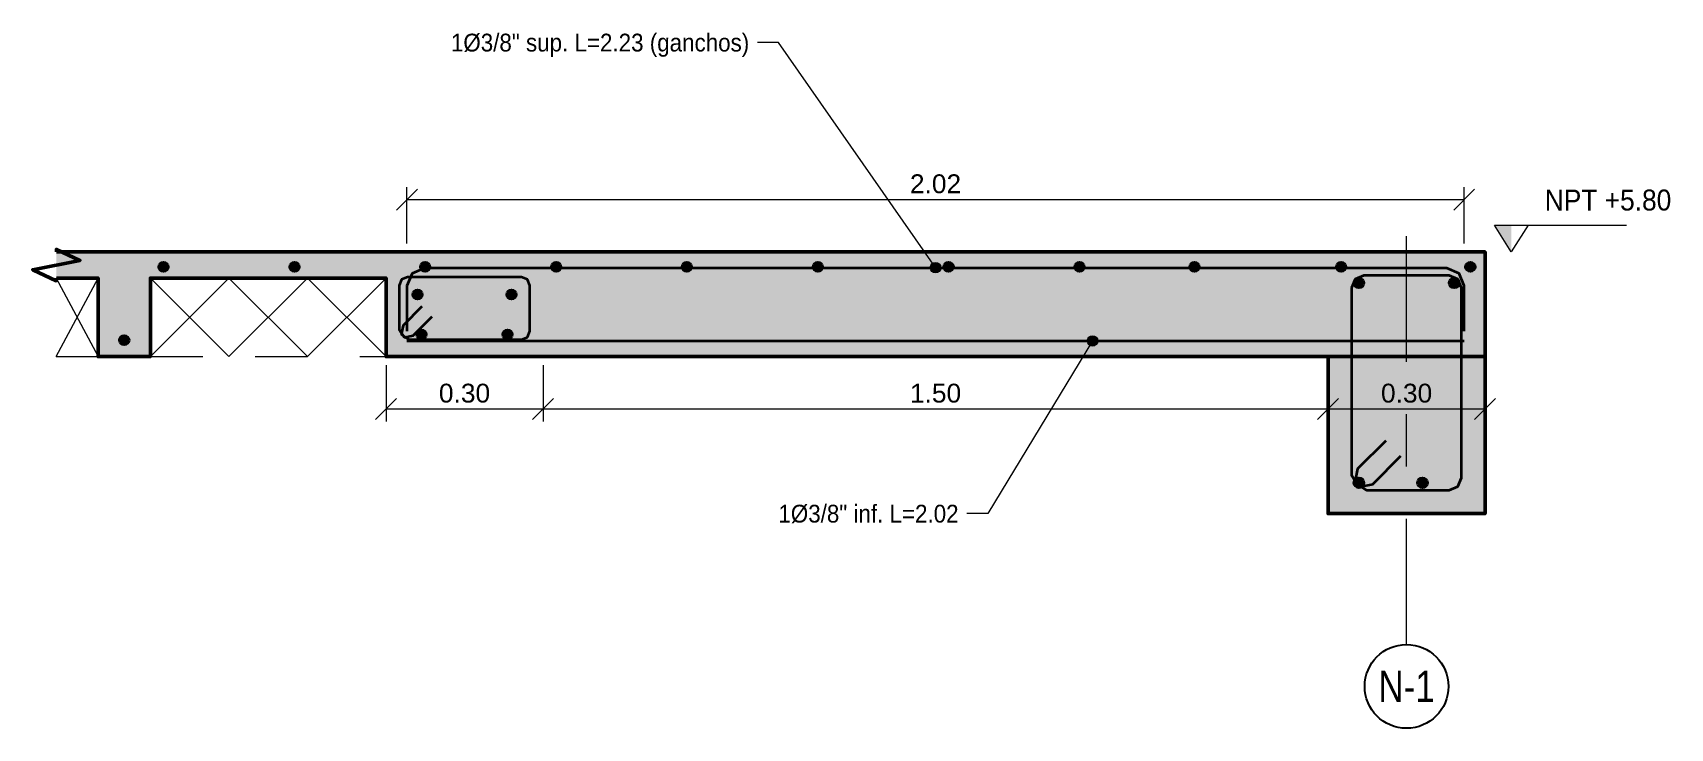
# Model space of a CAD drawing. Header units: metres. Extents: x -3 to 125, y -40 to 31.
# Drawn here: x 97.39 to 100.519, y -0.71 to 0.619 of the extents above; entities that cross this region are included whole.
import ezdxf
from ezdxf.enums import TextEntityAlignment as Align

# ---------------------------------------------------------------- set-up
doc = ezdxf.new("R2010")
doc.units = ezdxf.units.M
doc.linetypes.add('EJE20', pattern=[0.35, 0.24, -0.04, 0.03, -0.04])
doc.linetypes.add('OCULTA20', pattern=[0.09, 0.06, -0.03])
for name, color, linetype, lineweight in [('E-ACERO', 1, 'Continuous', 35), ('E-ACERO-TXT', 7, 'Continuous', 18), ('E-CORTE', 7, 'Continuous', 50), ('E-CORTE-ACH', 254, 'Continuous', 0), ('E-COTA', 7, 'Continuous', 13), ('E-EJES', 1, 'Continuous', 18), ('E-EJES-ID', 7, 'Continuous', 25), ('E-NIVEL', 7, 'Continuous', 18), ('E-PROYECCION', 8, 'Continuous', 18)]:
    doc.layers.add(name, color=color, linetype=linetype, lineweight=lineweight)
doc.styles.add('ARIAL', font='arial.ttf')
doc.dimstyles.new('COTA20', dxfattribs={"dimtxt": 0.036, "dimasz": 0.024, "dimexe": 0.024, "dimexo": 0.016, "dimgap": 0.012, "dimtad": 1, "dimzin": 0, "dimdsep": 46, "dimtxsty": 'ARIAL', "dimtsz": 0.02, "dimcen": 2.5, "dimclrd": 7, "dimclre": 7, "dimclrt": 7, "dimazin": 3, "dimtfac": 1, "dimtmove": 2, "dimatfit": 3, "dimlwd": 13, "dimlwe": 13})

msp = doc.modelspace()

# ---------------------------------------------------------------- texts
at = {"layer": 'E-ACERO-TXT', "style": 'ARIAL', "width": 0.9}
for s, p in [('1Ø3/8" sup. L=2.23 (ganchos)', (98.759, 0.6)), ('1Ø3/8" inf. L=2.02', (99.159, -0.3))]:
    msp.add_text(s, height=0.034, dxfattribs=at).set_placement(p, align=Align.MIDDLE_RIGHT)
at = {"layer": 'E-EJES-ID', "style": 'ARIAL', "width": 0.8}
msp.add_text('N-1', height=0.06, dxfattribs=at).set_placement((100.015, -0.63), align=Align.MIDDLE_CENTER)
at = {"layer": 'E-NIVEL', "style": 'ARIAL', "width": 0.9}
msp.add_text('NPT +5.80', height=0.04, dxfattribs=at).set_placement((100.279, 0.2672), align=Align.BOTTOM_LEFT)

# ---------------------------------------------------------------- dimensions: what is measured, and where the dimension line sits
at = {"layer": 'E-COTA'}
for base, p1, p2 in [((98.105, 0.3), (98.105, 0.2), (100.125, 0.2)), ((98.065, -0.1), (98.065, 0), (98.365, 0)), ((98.365, -0.1), (98.365, 0), (99.865, 0)), ((99.865, -0.1), (99.865, 0), (100.165, 0))]:
    msp.add_linear_dim(base=base, p1=p1, p2=p2, dimstyle='COTA20', override={"dimdec": 2}, dxfattribs=at).render()

# ---------------------------------------------------------------- hatches: boundary and pattern name
at = {"layer": 'E-ACERO'}
h = msp.add_hatch(color=256, dxfattribs=at)
edge = h.paths.add_edge_path()
edge.add_arc((97.64, 0.1718), 0.009, 0, 360)
h = msp.add_hatch(color=256, dxfattribs=at)
edge = h.paths.add_edge_path()
edge.add_arc((97.89, 0.1718), 0.009, 0, 360)
h = msp.add_hatch(color=256, dxfattribs=at)
edge = h.paths.add_edge_path()
edge.add_arc((98.14, 0.1718), 0.009, 0, 360)
h = msp.add_hatch(color=256, dxfattribs=at)
edge = h.paths.add_edge_path()
edge.add_arc((98.39, 0.1718), 0.009, 0, 360)
h = msp.add_hatch(color=256, dxfattribs=at)
edge = h.paths.add_edge_path()
edge.add_arc((98.64, 0.1718), 0.009, 0, 360)
h = msp.add_hatch(color=256, dxfattribs=at)
edge = h.paths.add_edge_path()
edge.add_arc((98.89, 0.1718), 0.009, 0, 360)
h = msp.add_hatch(color=256, dxfattribs=at)
edge = h.paths.add_edge_path()
edge.add_arc((99.14, 0.1718), 0.009, 0, 360)
h = msp.add_hatch(color=256, dxfattribs=at)
edge = h.paths.add_edge_path()
edge.add_arc((99.39, 0.1718), 0.009, 0, 360)
h = msp.add_hatch(color=256, dxfattribs=at)
edge = h.paths.add_edge_path()
edge.add_arc((99.61, 0.1718), 0.009, 0, 360)
h = msp.add_hatch(color=256, dxfattribs=at)
edge = h.paths.add_edge_path()
edge.add_arc((99.89, 0.1718), 0.009, 0, 360)
h = msp.add_hatch(color=256, dxfattribs=at)
edge = h.paths.add_edge_path()
edge.add_arc((100.1368, 0.1718), 0.009, 0, 360)
h = msp.add_hatch(color=256, dxfattribs=at)
edge = h.paths.add_edge_path()
edge.add_arc((98.125, 0.1189), 0.009, 0, 360)
h = msp.add_hatch(color=256, dxfattribs=at)
edge = h.paths.add_edge_path()
edge.add_arc((98.305, 0.1189), 0.009, 0, 360)
h = msp.add_hatch(color=256, dxfattribs=at)
edge = h.paths.add_edge_path()
edge.add_arc((99.924, 0.1409), 0.00953, 0, 360)
h = msp.add_hatch(color=256, dxfattribs=at)
edge = h.paths.add_edge_path()
edge.add_arc((100.1059, 0.1409), 0.00953, 0, 360)
h = msp.add_hatch(color=256, dxfattribs=at)
edge = h.paths.add_edge_path()
edge.add_arc((97.565, 0.0314), 0.009, 0, 360)
h = msp.add_hatch(color=256, dxfattribs=at)
edge = h.paths.add_edge_path()
edge.add_arc((98.133, 0.0422), 0.009, 0, 360)
h = msp.add_hatch(color=256, dxfattribs=at)
edge = h.paths.add_edge_path()
edge.add_arc((98.297, 0.0422), 0.009, 0, 360)
h = msp.add_hatch(color=256, dxfattribs=at)
edge = h.paths.add_edge_path()
edge.add_arc((99.924, -0.241), 0.00953, 0, 360)
h = msp.add_hatch(color=256, dxfattribs=at)
edge = h.paths.add_edge_path()
edge.add_arc((100.0453, -0.241), 0.00953, 0, 360)
at = {"layer": 'E-ACERO-TXT'}
h = msp.add_hatch(color=256, dxfattribs=at)
edge = h.paths.add_edge_path()
edge.add_arc((99.115, 0.17), 0.01, 0, 360)
h = msp.add_hatch(color=256, dxfattribs=at)
edge = h.paths.add_edge_path()
edge.add_arc((99.415, 0.03), 0.01, 0, 360)
at = {"layer": 'E-CORTE-ACH'}
for points in [[(97.435, 0.15), (97.435, 0.2), (97.515, 0.2), (97.615, 0.2), (98.065, 0.2), (100.165, 0.2), (100.165, 0.15), (100.165, 0), (98.065, 0), (98.065, 0.15), (97.615, 0.15), (97.615, 0), (97.515, 0), (97.515, 0.15)], [(100.1649, 0), (100.165, 0), (100.165, 0), (100.165, -0.3), (100.165, -0.3), (100.1649, -0.3), (99.865, -0.3), (99.865, -0.3), (99.865, -0.3), (99.865, 0), (99.865, 0), (99.865, 0)]]:
    msp.add_hatch(color=256, dxfattribs=at).paths.add_polyline_path(points)
at = {"layer": 'E-NIVEL'}
msp.add_hatch(color=7, dxfattribs=at).paths.add_polyline_path([(100.215, 0.2), (100.183, 0.2512), (100.215, 0.2512)])

# ---------------------------------------------------------------- linework, layer by layer
at = {"layer": 'E-ACERO'}
for points in [[(100.125, 0.0489), (100.125, 0.1355), (100.1152, 0.1591), (100.0916, 0.1689), (98.1383, 0.1689), (98.1147, 0.1591), (98.105, 0.1355), (98.105, 0.0489)], [(98.1018, 0.0375), (98.109, 0.0327), (98.3241, 0.0327), (98.3353, 0.0373), (98.34, 0.0486), (98.34, 0.1361), (98.3353, 0.1474), (98.3241, 0.152), (98.1058, 0.152), (98.0946, 0.1474), (98.09, 0.1361), (98.09, 0.0518), (98.0948, 0.0446)], [(98.1018, 0.0375), (98.109, 0.0327), (98.3241, 0.0327), (98.3353, 0.0373), (98.34, 0.0486), (98.34, 0.1361), (98.3353, 0.1474), (98.3241, 0.152), (98.1058, 0.152), (98.0946, 0.1474), (98.09, 0.1361), (98.09, 0.0518), (98.0948, 0.0446)], [(99.9275, -0.248), (99.9383, -0.2552), (100.0964, -0.2552), (100.1132, -0.2483), (100.1202, -0.2314), (100.1202, 0.1314), (100.1132, 0.1483), (100.0964, 0.1552), (99.9335, 0.1552), (99.9167, 0.1483), (99.9097, 0.1314), (99.9097, -0.2267), (99.9169, -0.2374)], [(99.9275, -0.248), (99.9383, -0.2552), (100.0964, -0.2552), (100.1132, -0.2483), (100.1202, -0.2314), (100.1202, 0.1314), (100.1132, 0.1483), (100.0964, 0.1552), (99.9335, 0.1552), (99.9167, 0.1483), (99.9097, 0.1314), (99.9097, -0.2267), (99.9169, -0.2374)], [(99.9275, -0.248), (99.9383, -0.2552), (100.0964, -0.2552), (100.1132, -0.2483), (100.1202, -0.2314), (100.1202, 0.1314), (100.1132, 0.1483), (100.0964, 0.1552), (99.9335, 0.1552), (99.9167, 0.1483), (99.9097, 0.1314), (99.9097, -0.2267), (99.9169, -0.2374)], [(99.9275, -0.248), (99.9383, -0.2552), (100.0964, -0.2552), (100.1132, -0.2483), (100.1202, -0.2314), (100.1202, 0.1314), (100.1132, 0.1483), (100.0964, 0.1552), (99.9335, 0.1552), (99.9167, 0.1483), (99.9097, 0.1314), (99.9097, -0.2267), (99.9169, -0.2374)], [(99.9275, -0.248), (99.9383, -0.2552), (100.0964, -0.2552), (100.1132, -0.2483), (100.1202, -0.2314), (100.1202, 0.1314), (100.1132, 0.1483), (100.0964, 0.1552), (99.9335, 0.1552), (99.9167, 0.1483), (99.9097, 0.1314), (99.9097, -0.2267), (99.9169, -0.2374)], [(99.9275, -0.248), (99.9383, -0.2552), (100.0964, -0.2552), (100.1132, -0.2483), (100.1202, -0.2314), (100.1202, 0.1314), (100.1132, 0.1483), (100.0964, 0.1552), (99.9335, 0.1552), (99.9167, 0.1483), (99.9097, 0.1314), (99.9097, -0.2267), (99.9169, -0.2374)], [(99.9275, -0.248), (99.9383, -0.2552), (100.0964, -0.2552), (100.1132, -0.2483), (100.1202, -0.2314), (100.1202, 0.1314), (100.1132, 0.1483), (100.0964, 0.1552), (99.9335, 0.1552), (99.9167, 0.1483), (99.9097, 0.1314), (99.9097, -0.2267), (99.9169, -0.2374)], [(99.9275, -0.248), (99.9383, -0.2552), (100.0964, -0.2552), (100.1132, -0.2483), (100.1202, -0.2314), (100.1202, 0.1314), (100.1132, 0.1483), (100.0964, 0.1552), (99.9335, 0.1552), (99.9167, 0.1483), (99.9097, 0.1314), (99.9097, -0.2267), (99.9169, -0.2374)], [(99.9275, -0.248), (99.9383, -0.2552), (100.0964, -0.2552), (100.1132, -0.2483), (100.1202, -0.2314), (100.1202, 0.1314), (100.1132, 0.1483), (100.0964, 0.1552), (99.9335, 0.1552), (99.9167, 0.1483), (99.9097, 0.1314), (99.9097, -0.2267), (99.9169, -0.2374)], [(99.9275, -0.248), (99.9383, -0.2552), (100.0964, -0.2552), (100.1132, -0.2483), (100.1202, -0.2314), (100.1202, 0.1314), (100.1132, 0.1483), (100.0964, 0.1552), (99.9335, 0.1552), (99.9167, 0.1483), (99.9097, 0.1314), (99.9097, -0.2267), (99.9169, -0.2374)], [(99.9275, -0.248), (99.9383, -0.2552), (100.0964, -0.2552), (100.1132, -0.2483), (100.1202, -0.2314), (100.1202, 0.1314), (100.1132, 0.1483), (100.0964, 0.1552), (99.9335, 0.1552), (99.9167, 0.1483), (99.9097, 0.1314), (99.9097, -0.2267), (99.9169, -0.2374)], [(99.9275, -0.248), (99.9383, -0.2552), (100.0964, -0.2552), (100.1132, -0.2483), (100.1202, -0.2314), (100.1202, 0.1314), (100.1132, 0.1483), (100.0964, 0.1552), (99.9335, 0.1552), (99.9167, 0.1483), (99.9097, 0.1314), (99.9097, -0.2267), (99.9169, -0.2374)], [(99.9275, -0.248), (99.9383, -0.2552), (100.0964, -0.2552), (100.1132, -0.2483), (100.1202, -0.2314), (100.1202, 0.1314), (100.1132, 0.1483), (100.0964, 0.1552), (99.9335, 0.1552), (99.9167, 0.1483), (99.9097, 0.1314), (99.9097, -0.2267), (99.9169, -0.2374)], [(99.9275, -0.248), (99.9383, -0.2552), (100.0964, -0.2552), (100.1132, -0.2483), (100.1202, -0.2314), (100.1202, 0.1314), (100.1132, 0.1483), (100.0964, 0.1552), (99.9335, 0.1552), (99.9167, 0.1483), (99.9097, 0.1314), (99.9097, -0.2267), (99.9169, -0.2374)], [(99.9275, -0.248), (99.9383, -0.2552), (100.0964, -0.2552), (100.1132, -0.2483), (100.1202, -0.2314), (100.1202, 0.1314), (100.1132, 0.1483), (100.0964, 0.1552), (99.9335, 0.1552), (99.9167, 0.1483), (99.9097, 0.1314), (99.9097, -0.2267), (99.9169, -0.2374)], [(98.1337, 0.0957), (98.0978, 0.0598), (98.0948, 0.0446)], [(98.1337, 0.0957), (98.0978, 0.0598), (98.0948, 0.0446)], [(98.1018, 0.0375), (98.1171, 0.0405), (98.153, 0.0764)], [(98.1018, 0.0375), (98.1171, 0.0405), (98.153, 0.0764)], [(98.0948, 0.0446), (98.0943, 0.0425), (98.0976, 0.0403)], [(98.0948, 0.0446), (98.0943, 0.0425), (98.0976, 0.0403)], [(98.0948, 0.0446), (98.0976, 0.0403)], [(98.0948, 0.0446), (98.0976, 0.0403)], [(98.0976, 0.0403), (98.1018, 0.0375)], [(98.0976, 0.0403), (98.0998, 0.0371), (98.1018, 0.0375)], [(98.0976, 0.0403), (98.1018, 0.0375)], [(98.0976, 0.0403), (98.0998, 0.0371), (98.1018, 0.0375)], [(100.125, 0.0298), (98.105, 0.0298)], [(99.9753, -0.1607), (99.9215, -0.2146), (99.9169, -0.2374)], [(99.9753, -0.1607), (99.9215, -0.2146), (99.9169, -0.2374)], [(99.9753, -0.1607), (99.9215, -0.2146), (99.9169, -0.2374)], [(99.9753, -0.1607), (99.9215, -0.2146), (99.9169, -0.2374)], [(99.9753, -0.1607), (99.9215, -0.2146), (99.9169, -0.2374)], [(99.9753, -0.1607), (99.9215, -0.2146), (99.9169, -0.2374)], [(99.9753, -0.1607), (99.9215, -0.2146), (99.9169, -0.2374)], [(99.9753, -0.1607), (99.9215, -0.2146), (99.9169, -0.2374)], [(99.9753, -0.1607), (99.9215, -0.2146), (99.9169, -0.2374)], [(99.9753, -0.1607), (99.9215, -0.2146), (99.9169, -0.2374)], [(99.9753, -0.1607), (99.9215, -0.2146), (99.9169, -0.2374)], [(99.9753, -0.1607), (99.9215, -0.2146), (99.9169, -0.2374)], [(99.9753, -0.1607), (99.9215, -0.2146), (99.9169, -0.2374)], [(99.9753, -0.1607), (99.9215, -0.2146), (99.9169, -0.2374)], [(99.9753, -0.1607), (99.9215, -0.2146), (99.9169, -0.2374)], [(99.9275, -0.248), (99.9504, -0.2435), (100.0043, -0.1896)], [(99.9275, -0.248), (99.9504, -0.2435), (100.0043, -0.1896)], [(99.9275, -0.248), (99.9504, -0.2435), (100.0043, -0.1896)], [(99.9275, -0.248), (99.9504, -0.2435), (100.0043, -0.1896)], [(99.9275, -0.248), (99.9504, -0.2435), (100.0043, -0.1896)], [(99.9275, -0.248), (99.9504, -0.2435), (100.0043, -0.1896)], [(99.9275, -0.248), (99.9504, -0.2435), (100.0043, -0.1896)], [(99.9275, -0.248), (99.9504, -0.2435), (100.0043, -0.1896)], [(99.9275, -0.248), (99.9504, -0.2435), (100.0043, -0.1896)], [(99.9275, -0.248), (99.9504, -0.2435), (100.0043, -0.1896)], [(99.9275, -0.248), (99.9504, -0.2435), (100.0043, -0.1896)], [(99.9275, -0.248), (99.9504, -0.2435), (100.0043, -0.1896)], [(99.9275, -0.248), (99.9504, -0.2435), (100.0043, -0.1896)], [(99.9275, -0.248), (99.9504, -0.2435), (100.0043, -0.1896)], [(99.9275, -0.248), (99.9504, -0.2435), (100.0043, -0.1896)], [(99.9169, -0.2374), (99.9163, -0.2405), (99.9212, -0.2438)], [(99.9169, -0.2374), (99.9163, -0.2405), (99.9212, -0.2438)], [(99.9169, -0.2374), (99.9163, -0.2405), (99.9212, -0.2438)], [(99.9169, -0.2374), (99.9163, -0.2405), (99.9212, -0.2438)], [(99.9169, -0.2374), (99.9163, -0.2405), (99.9212, -0.2438)], [(99.9169, -0.2374), (99.9163, -0.2405), (99.9212, -0.2438)], [(99.9169, -0.2374), (99.9163, -0.2405), (99.9212, -0.2438)], [(99.9169, -0.2374), (99.9163, -0.2405), (99.9212, -0.2438)], [(99.9169, -0.2374), (99.9163, -0.2405), (99.9212, -0.2438)], [(99.9169, -0.2374), (99.9163, -0.2405), (99.9212, -0.2438)], [(99.9169, -0.2374), (99.9163, -0.2405), (99.9212, -0.2438)], [(99.9169, -0.2374), (99.9163, -0.2405), (99.9212, -0.2438)], [(99.9169, -0.2374), (99.9163, -0.2405), (99.9212, -0.2438)], [(99.9169, -0.2374), (99.9163, -0.2405), (99.9212, -0.2438)], [(99.9169, -0.2374), (99.9163, -0.2405), (99.9212, -0.2438)], [(99.9169, -0.2374), (99.9212, -0.2438)], [(99.9169, -0.2374), (99.9212, -0.2438)], [(99.9169, -0.2374), (99.9212, -0.2438)], [(99.9169, -0.2374), (99.9212, -0.2438)], [(99.9169, -0.2374), (99.9212, -0.2438)], [(99.9169, -0.2374), (99.9212, -0.2438)], [(99.9169, -0.2374), (99.9212, -0.2438)], [(99.9169, -0.2374), (99.9212, -0.2438)], [(99.9169, -0.2374), (99.9212, -0.2438)], [(99.9169, -0.2374), (99.9212, -0.2438)], [(99.9169, -0.2374), (99.9212, -0.2438)], [(99.9169, -0.2374), (99.9212, -0.2438)], [(99.9169, -0.2374), (99.9212, -0.2438)], [(99.9169, -0.2374), (99.9212, -0.2438)], [(99.9169, -0.2374), (99.9212, -0.2438)], [(99.9212, -0.2438), (99.9275, -0.248)], [(99.9212, -0.2438), (99.9244, -0.2487), (99.9275, -0.248)], [(99.9212, -0.2438), (99.9275, -0.248)], [(99.9212, -0.2438), (99.9244, -0.2487), (99.9275, -0.248)], [(99.9212, -0.2438), (99.9275, -0.248)], [(99.9212, -0.2438), (99.9244, -0.2487), (99.9275, -0.248)], [(99.9212, -0.2438), (99.9275, -0.248)], [(99.9212, -0.2438), (99.9244, -0.2487), (99.9275, -0.248)], [(99.9212, -0.2438), (99.9275, -0.248)], [(99.9212, -0.2438), (99.9244, -0.2487), (99.9275, -0.248)], [(99.9212, -0.2438), (99.9275, -0.248)], [(99.9212, -0.2438), (99.9244, -0.2487), (99.9275, -0.248)], [(99.9212, -0.2438), (99.9275, -0.248)], [(99.9212, -0.2438), (99.9244, -0.2487), (99.9275, -0.248)], [(99.9212, -0.2438), (99.9275, -0.248)], [(99.9212, -0.2438), (99.9244, -0.2487), (99.9275, -0.248)], [(99.9212, -0.2438), (99.9275, -0.248)], [(99.9212, -0.2438), (99.9244, -0.2487), (99.9275, -0.248)], [(99.9212, -0.2438), (99.9275, -0.248)], [(99.9212, -0.2438), (99.9244, -0.2487), (99.9275, -0.248)], [(99.9212, -0.2438), (99.9275, -0.248)], [(99.9212, -0.2438), (99.9244, -0.2487), (99.9275, -0.248)], [(99.9212, -0.2438), (99.9275, -0.248)], [(99.9212, -0.2438), (99.9244, -0.2487), (99.9275, -0.248)], [(99.9212, -0.2438), (99.9275, -0.248)], [(99.9212, -0.2438), (99.9244, -0.2487), (99.9275, -0.248)], [(99.9212, -0.2438), (99.9275, -0.248)], [(99.9212, -0.2438), (99.9244, -0.2487), (99.9275, -0.248)], [(99.9212, -0.2438), (99.9275, -0.248)], [(99.9212, -0.2438), (99.9244, -0.2487), (99.9275, -0.248)]]:
    msp.add_lwpolyline(points, dxfattribs=at)
for centre, radius in [((97.64, 0.1718), 0.009), ((97.89, 0.1718), 0.009), ((98.14, 0.1718), 0.009), ((98.39, 0.1718), 0.009), ((98.64, 0.1718), 0.009), ((98.89, 0.1718), 0.009), ((99.14, 0.1718), 0.009), ((99.39, 0.1718), 0.009), ((99.61, 0.1718), 0.009), ((99.89, 0.1718), 0.009), ((100.1368, 0.1718), 0.009), ((98.125, 0.1189), 0.009), ((98.305, 0.1189), 0.009), ((99.924, 0.1409), 0.00953), ((100.1059, 0.1409), 0.00953), ((97.565, 0.0314), 0.009), ((98.133, 0.0422), 0.009), ((98.297, 0.0422), 0.009), ((99.924, -0.241), 0.00953), ((100.0453, -0.241), 0.00953)]:
    msp.add_circle(centre, radius, dxfattribs=at)
at = {"layer": 'E-ACERO-TXT'}
for points in [[(99.115, 0.17), (98.815, 0.6), (98.775, 0.6)], [(99.415, 0.03), (99.215, -0.3), (99.175, -0.3)]]:
    msp.add_lwpolyline(points, dxfattribs=at)
for centre in [(99.115, 0.17), (99.415, 0.03)]:
    msp.add_circle(centre, 0.01, dxfattribs=at)
at = {"layer": 'E-CORTE'}
for points in [[(97.435, 0.15), (97.435, 0.145), (97.39, 0.1661), (97.4801, 0.1839), (97.4351, 0.205), (97.4351, 0.2)], [(97.4351, 0.2), (97.515, 0.2), (97.615, 0.2), (98.065, 0.2), (100.165, 0.2), (100.165, 0.15), (100.165, 0), (98.065, 0), (98.065, 0.15), (97.615, 0.15), (97.615, 0), (97.515, 0), (97.515, 0.15), (97.4351, 0.15)], [(100.1649, 0), (100.165, 0), (100.165, 0), (100.165, -0.3), (100.165, -0.3), (100.1649, -0.3), (99.865, -0.3), (99.865, -0.3), (99.865, -0.3), (99.865, 0), (99.865, 0), (99.865, 0), (100.1649, 0)]]:
    msp.add_lwpolyline(points, dxfattribs=at)
at = {"layer": 'E-EJES', "linetype": 'EJE20'}
msp.add_line((100.015, -0.55), (100.015, 0.25), dxfattribs=at)
at = {"layer": 'E-EJES-ID'}
msp.add_circle((100.015, -0.63), 0.08, dxfattribs=at)
at = {"layer": 'E-NIVEL'}
msp.add_line((100.183, 0.2512), (100.435, 0.2512), dxfattribs=at)
msp.add_lwpolyline([(100.215, 0.2), (100.183, 0.2512), (100.247, 0.2512)], close=True, dxfattribs=at)
at = {"layer": 'E-PROYECCION'}
for p, q in [((97.435, 0.15), (97.515, 0.15)), ((97.435, 0), (97.515, 0.15)), ((97.435, 0.15), (97.515, 0)), ((97.515, 0), (97.515, 0.15)), ((97.615, 0.15), (98.065, 0.15)), ((97.615, 0), (97.615, 0.15)), ((97.615, 0), (97.765, 0.15)), ((97.615, 0.15), (97.765, 0)), ((97.765, 0), (97.915, 0.15)), ((97.765, 0.15), (97.915, 0)), ((97.915, 0), (98.065, 0.15)), ((97.915, 0.15), (98.065, 0)), ((98.065, 0), (98.065, 0.15))]:
    msp.add_line(p, q, dxfattribs=at)
at = {"layer": 'E-PROYECCION', "linetype": 'OCULTA20'}
for p, q in [((97.435, 0), (97.515, 0)), ((97.615, 0), (98.065, 0))]:
    msp.add_line(p, q, dxfattribs=at)

msp.set_redraw_order([(e.dxf.handle, doc.entitydb.next_handle()) for e in msp.query("TEXT MTEXT ATTDEF DIMENSION ARC_DIMENSION")])  # texts and dimensions are drawn at this point

doc.saveas('drawing.dxf')
